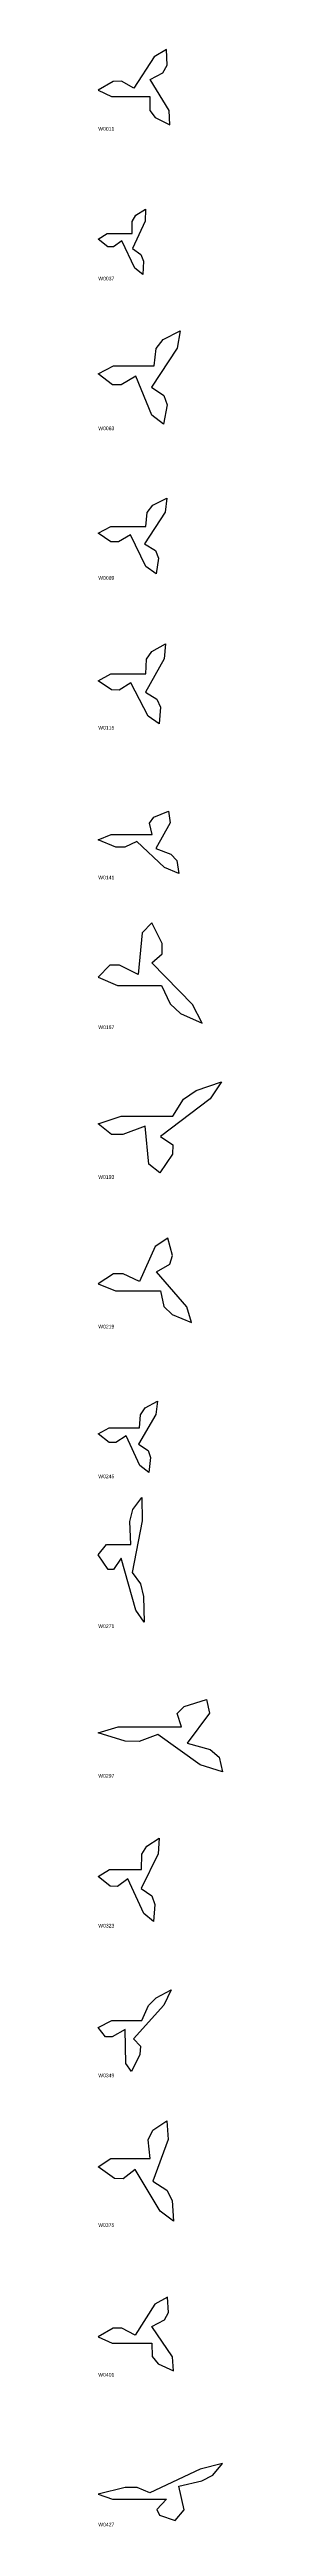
# Model space of a CAD drawing. Header units: millimetres. Extents: x 0 to 2703, y -1633 to 66.
# Drawn here: x 1054 to 1139, y -1633 to 51 of the extents above; entities that cross this region are included whole.
import ezdxf

# ---------------------------------------------------------------- set-up
doc = ezdxf.new("R2010")
doc.units = ezdxf.units.MM

msp = doc.modelspace()

# ---------------------------------------------------------------- linework, layer by layer
at = {"layer": 'RECOVERED_OUTLINES'}
for points in [[(1063.2, 19.2), (1089.3, 19.2), (1089.3, 9.8), (1092.9, 4.9), (1103, 0), (1102.6, 9.6), (1089.6, 30.8), (1098.3, 35.4), (1101.1, 40.6), (1100.6, 51.1), (1092.3, 46.2), (1078.5, 24.8), (1070, 29.6), (1064.3, 29.5), (1054.2, 23.6)], [(1060.2, -74), (1077.4, -74), (1077.4, -65.8), (1079.8, -61.5), (1086.5, -57.3), (1086.2, -65.6), (1077.5, -84.1), (1083.2, -88.1), (1085, -92.6), (1084.6, -101.8), (1079.2, -97.5), (1070.2, -78.9), (1064.6, -83), (1060.8, -83), (1054.2, -77.8)], [(1064.5, -163.9), (1092.2, -163.9), (1093.7, -152.1), (1098.4, -146), (1110, -140), (1107.9, -151.9), (1090.5, -178.3), (1099, -184), (1101.1, -190.4), (1098.7, -203.6), (1090.7, -197.4), (1079.7, -170.9), (1069.9, -176.8), (1063.9, -176.7), (1054.2, -169.3)], [(1062.8, -273.1), (1086.6, -273.1), (1087.5, -263.6), (1091.4, -258.6), (1101, -253.7), (1099.7, -263.4), (1085.7, -284.8), (1093.2, -289.4), (1095.2, -294.7), (1093.7, -305.3), (1086.6, -300.3), (1076.2, -278.8), (1068, -283.6), (1062.8, -283.5), (1054.2, -277.5)], [(1062.7, -373.3), (1086.6, -373.3), (1087, -363.3), (1090.6, -358.1), (1100.1, -352.9), (1099.2, -363.1), (1086.4, -385.6), (1094.2, -390.4), (1096.6, -395.9), (1095.7, -407.1), (1088.2, -401.9), (1076.5, -379.3), (1068.5, -384.3), (1063.2, -384.2), (1054.2, -377.9)], [(1063, -482.5), (1091, -482.5), (1089.1, -474.7), (1092.1, -470.6), (1102, -466.5), (1103.3, -474.5), (1093.5, -492), (1103.7, -495.9), (1107.7, -500.2), (1109.2, -508.9), (1099.3, -504.8), (1080.5, -487.1), (1072.3, -491), (1066.1, -491), (1054.2, -486.1)], [(1067.2, -585.1), (1097.3, -585.1), (1103.1, -597.6), (1110.3, -604.2), (1125, -610.7), (1118.5, -597.9), (1090.6, -569.7), (1097.7, -563.5), (1097.8, -556.6), (1090.7, -542.5), (1084.1, -549.2), (1081.4, -577.6), (1068.7, -571.3), (1062.1, -571.3), (1054.2, -579.3)], [(1069.7, -673.9), (1105.1, -673.9), (1112.2, -662.4), (1121, -656.5), (1138.3, -650.6), (1130.4, -662.2), (1096.7, -687.8), (1105, -693.4), (1104.9, -699.7), (1096.2, -712.5), (1088.6, -706.5), (1086.2, -680.6), (1071, -686.4), (1063.3, -686.3), (1054.2, -679.1)], [(1065.9, -792.6), (1096.6, -792.6), (1099, -803.2), (1104.6, -808.8), (1117.7, -814.2), (1114.6, -803.4), (1093.9, -779.7), (1102.9, -774.5), (1104.9, -768.7), (1101.6, -756.8), (1093, -762.4), (1082.4, -786.3), (1071.2, -781), (1064.5, -781.1), (1054.2, -787.8)], [(1061.7, -885.8), (1082.2, -885.8), (1083, -876.9), (1086.2, -872.2), (1094.6, -867.6), (1093.4, -876.7), (1081.6, -896.8), (1088.1, -901.1), (1089.9, -906), (1088.6, -916), (1082.5, -911.3), (1073.3, -891.1), (1066.2, -895.6), (1061.7, -895.6), (1054.2, -889.9)], [(1059.7, -965), (1076.3, -965), (1075.8, -949.3), (1077.8, -941.2), (1084, -933.1), (1084.2, -949), (1077.2, -984.1), (1083, -991.7), (1085.1, -1000.3), (1085.4, -1017.8), (1079.8, -1009.6), (1069.8, -974.3), (1064.6, -982.1), (1061, -982), (1054.2, -972.1)], [(1067.8, -1089), (1110.9, -1089), (1108.1, -1079.9), (1112.7, -1075.2), (1127.9, -1070.5), (1130, -1079.7), (1114.8, -1100.1), (1130.5, -1104.5), (1136.7, -1109.5), (1139, -1119.6), (1123.7, -1114.8), (1094.7, -1094.3), (1082.1, -1098.9), (1072.6, -1098.8), (1054.2, -1093.1)], [(1061.9, -1186), (1083.6, -1186), (1084, -1175.6), (1087.2, -1170.1), (1095.8, -1164.7), (1095.1, -1175.4), (1083.5, -1198.8), (1090.6, -1203.9), (1092.7, -1209.7), (1091.9, -1221.4), (1085.2, -1215.9), (1074.4, -1192.2), (1067.2, -1197.5), (1062.4, -1197.4), (1054.2, -1190.8)], [(1063.4, -1288.6), (1083.8, -1288.6), (1088.4, -1278.4), (1093.6, -1273.1), (1103.9, -1267.8), (1098.8, -1278.2), (1078.3, -1301.1), (1082.9, -1306.1), (1082.5, -1311.7), (1076.9, -1323.2), (1072.9, -1317.8), (1072.6, -1294.7), (1063.6, -1299.8), (1059.2, -1299.8), (1054.2, -1293.3)], [(1062.8, -1382.4), (1089.5, -1382.4), (1088.2, -1369.8), (1091.3, -1363.2), (1100.9, -1356.7), (1101.8, -1369.5), (1091.5, -1397.8), (1101, -1403.9), (1104.6, -1410.9), (1105.5, -1424.9), (1096.3, -1418.3), (1079.3, -1389.8), (1071.2, -1396.2), (1065.3, -1396.1), (1054.2, -1388.1)], [(1063.7, -1507.9), (1090.7, -1507.9), (1091, -1517.1), (1095, -1521.9), (1105.6, -1526.7), (1104.8, -1517.3), (1090.6, -1496.5), (1099.4, -1492), (1102.1, -1487), (1101.3, -1476.6), (1092.8, -1481.5), (1079.3, -1502.4), (1070.3, -1497.7), (1064.4, -1497.8), (1054.2, -1503.6)], [(1063.9, -1613.9), (1100.7, -1613.9), (1094.1, -1621.1), (1095.9, -1624.8), (1106.7, -1628.5), (1112.8, -1621.2), (1109.2, -1605.1), (1124.7, -1601.6), (1132.3, -1597.7), (1138.9, -1589.7), (1123.7, -1593.5), (1089.4, -1609.6), (1080.7, -1606), (1072.6, -1606.1), (1054.2, -1610.6)]]:
    msp.add_lwpolyline(points, close=True, dxfattribs=at)

# ---------------------------------------------------------------- texts
at = {"layer": 'NEW_CATALOGUE_LABELS'}
for s, p in [('W0011', (1054.2, -4)), ('W0037', (1054.2, -105.8)), ('W0063', (1054.2, -207.6)), ('W0089', (1054.2, -309.3)), ('W0115', (1054.2, -411.1)), ('W0141', (1054.2, -512.9)), ('W0167', (1054.2, -614.7)), ('W0193', (1054.2, -716.5)), ('W0219', (1054.2, -818.2)), ('W0245', (1054.2, -920)), ('W0271', (1054.2, -1021.8)), ('W0297', (1054.2, -1123.6)), ('W0323', (1054.2, -1225.4)), ('W0349', (1054.2, -1327.2)), ('W0375', (1054.2, -1428.9)), ('W0401', (1054.2, -1530.7)), ('W0427', (1054.2, -1632.5))]:
    msp.add_text(s, height=2.5, dxfattribs=at).set_placement(p)

doc.saveas('drawing.dxf')
